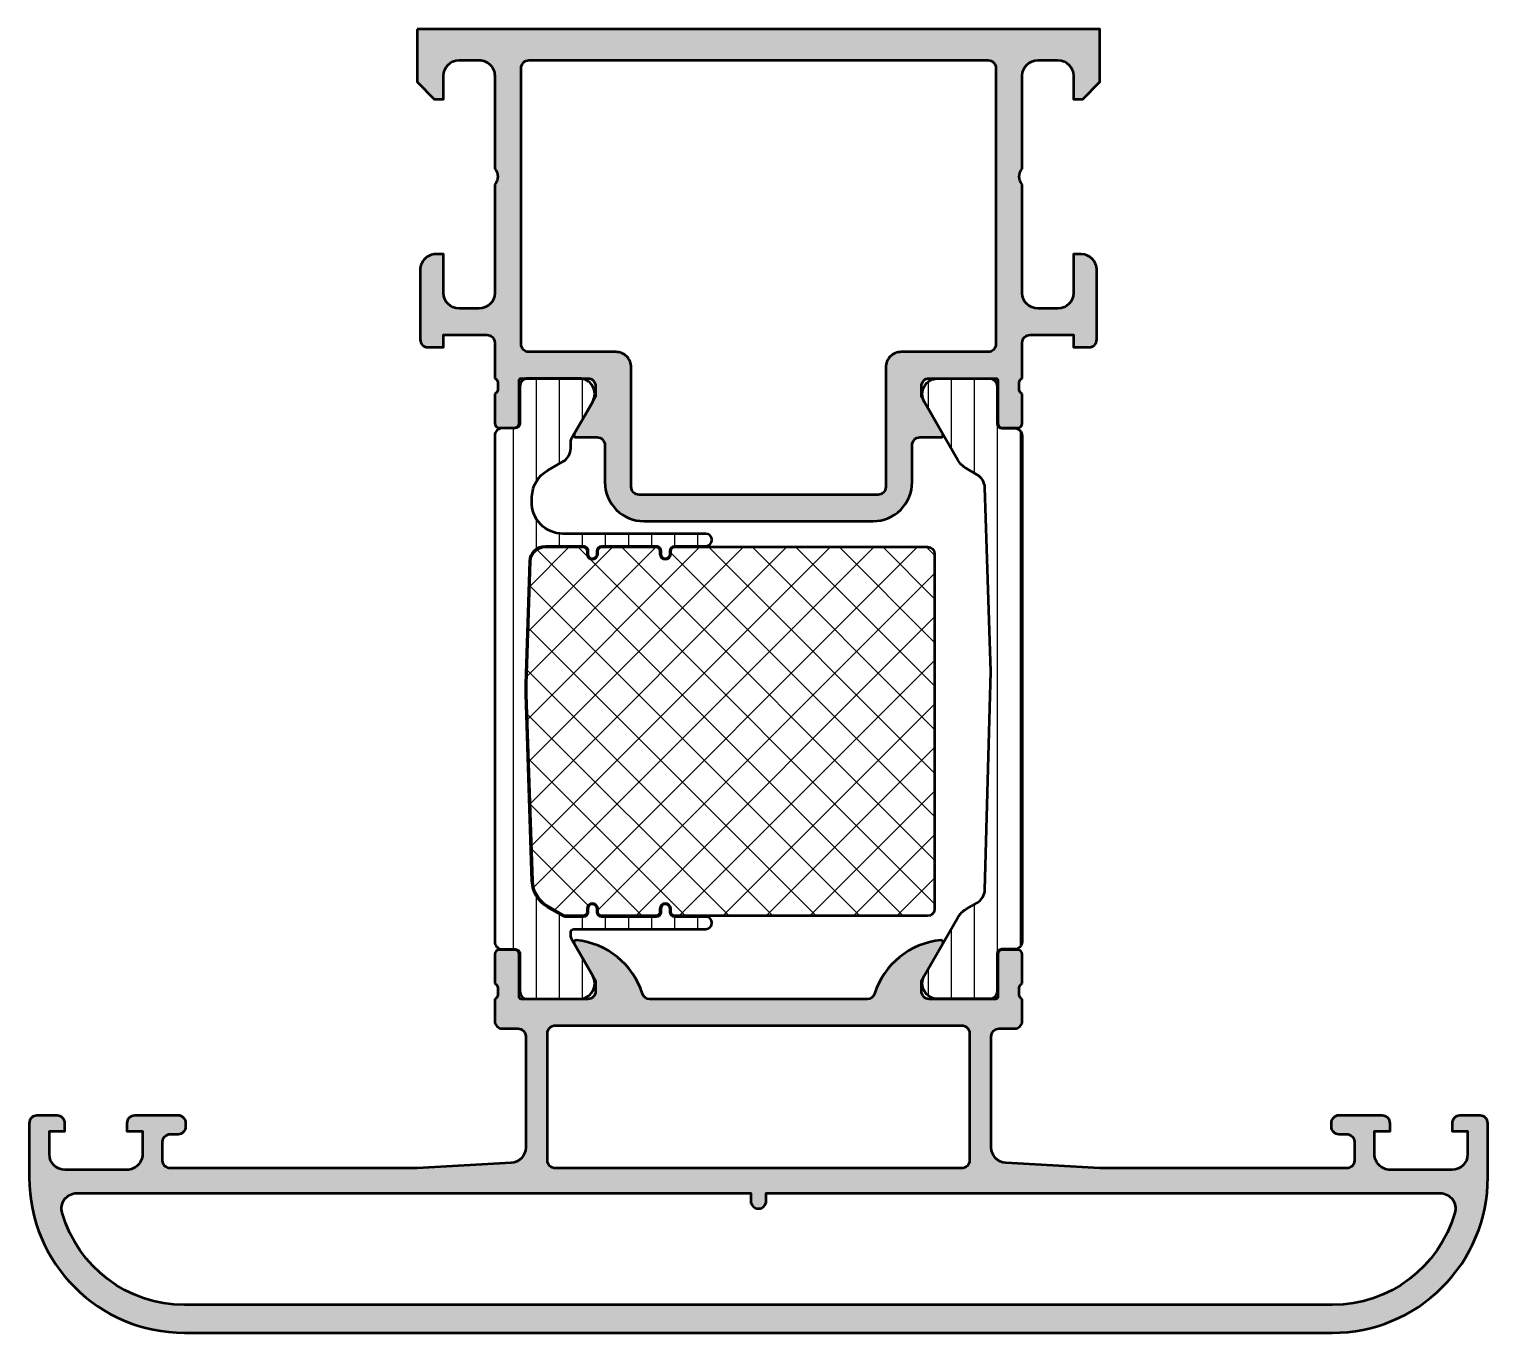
# Model space of a CAD drawing. Extents: x 0 to 94, y 1 to 85.
import ezdxf

# ---------------------------------------------------------------- set-up
doc = ezdxf.new("R2010")
doc.units = 0
for name, color, linetype, lineweight in [('0S-Alu contour', 7, 'Continuous', 50), ('0S-Alu hatch', 252, 'Continuous', 25), ('0S-Plastic contour', 254, 'Continuous', 50), ('0S-Plastic hatch', 253, 'Continuous', 25), ('0S-PT contour', 91, 'Continuous', 50), ('0S-PT hatch', 103, 'Continuous', 25)]:
    doc.layers.add(name, color=color, linetype=linetype, lineweight=lineweight)
pattern_1 = [(90, (0, 0), (-1.4859, 0), [])]

# ---------------------------------------------------------------- blocks, each defined once
blk = doc.blocks.new('398040__FDD94324_9ADF_4C0E_8074_BC1213286FBF_')
at = {"layer": '0S-Alu hatch'}
h = blk.add_hatch(color=256, dxfattribs=at)
edge = h.paths.add_edge_path()
edge.add_line((25, 85.00000411075973), (24.99999999999886, 81.60001021427578))
edge.add_line((24.99999999999886, 81.60001021427578), (26.09999847412098, 80.50000411075987))
edge.add_line((26.09999847412098, 80.50000411075987), (26.69999694824196, 80.50000411075985))
edge.add_line((26.69999694824196, 80.50000411075985), (26.69999694824162, 82.00012465564399))
edge.add_ellipse((27.70000246783983, 82.0001191360448), major_axis=(-1.000005519613444, 0), ratio=1, start_angle=270.0003162478584, end_angle=359.99968375205344, ccw=False)
edge.add_line((27.69999694824298, 83.00012465564302), (28.99999237059407, 83.00012465564296))
edge.add_ellipse((29.0000076295107, 82.00013228516343), major_axis=(-0.9999923705959503, 0), ratio=1, start_angle=179.9991257291162, end_angle=270.00087427819267, ccw=False)
edge.add_line((29.99999999999023, 82.00011702637437), (29.9999923706047, 76.00000406372672))
edge.add_ellipse((29.47504479037263, 75.50001172333778), major_axis=(-0.7249567590133342, 0), ratio=1, start_angle=136.3947622149098, end_angle=223.6052377851353, ccw=False)
edge.add_line((29.9999923706051, 75.00001938294925), (30.00004565715756, 68.00000383610677))
edge.add_ellipse((28.99998685942802, 68.00006263383611), major_axis=(-1.000058799458021, 0), ratio=1, start_angle=90.00336866361351, end_angle=179.996631336242, ccw=False)
edge.add_line((29.00004565715651, 67.00000383610657), (27.69999682903213, 67.00000383610708))
edge.add_ellipse((27.70008434571471, 68.00009123357009), major_axis=(-1.000087401292255, 0), ratio=1, start_angle=0.0050070680665044165, end_angle=89.9949861016662, ccw=False)
edge.add_line((26.69999694824128, 68.00000383610859), (26.69999694824165, 70.50001936954877))
edge.add_line((26.69999694824165, 70.50001936954877), (26.19999694823153, 70.5000193695486))
edge.add_arc((26.19997405918515, 69.50004225700434), 0.9999771128062166, 89.9986885242292, 180.0034971356453)
edge.add_line((25.19999694824162, 69.49998122186993), (25.20005798339807, 65.0000038361068))
edge.add_arc((25.70002724277765, 64.99998072447002), 0.4999692599137589, 179.9973514386468, 270.0035228322613)
edge.add_line((25.70005798339855, 64.5000114655013), (26.70005798339776, 64.50000383610688))
edge.add_line((26.70005798339776, 64.50000383610688), (26.70005798339776, 65.2999992584704))
edge.add_line((26.70005798339776, 65.2999992584704), (29.50004565715776, 65.29999925847031))
edge.add_ellipse((29.50004565715781, 64.79999925847045), major_axis=(-0.4999999999998579, 0), ratio=1, start_angle=180, end_angle=270.00000000000614, ccw=False)
edge.add_line((30.00004565715767, 64.79999925847045), (30.00004565715722, 62.50034132038817))
edge.add_ellipse((29.92120921061417, 62.23282072839506), major_axis=(-0.2788950563274364, 0), ratio=1, start_angle=178.8354106259032, end_angle=253.5801235805065, ccw=False)
edge.add_line((30.20004665715722, 62.22715232039668), (30.20004665715722, 61.77355832039669))
edge.add_ellipse((29.92117856151405, 61.76789766091962), major_axis=(-0.2789255417371471, 0), ratio=1, start_angle=106.42459455535419, end_angle=181.1628700728881, ccw=False)
edge.add_line((30.00004565715722, 61.50035432039668), (30.00004565715722, 59.62034332038817))
edge.add_arc((30.30004565715722, 59.62034332038817), 0.3000000000000043, 180, 270)
edge.add_line((30.30004565715722, 59.32034332038817), (31.2800199762, 59.32034332038817))
edge.add_arc((31.2800199762, 59.62034332038818), 0.3000000000000043, 269.9999999999993, 360)
edge.add_line((31.5800199762, 59.62034332038818), (31.5800199762, 62.38034132038817))
edge.add_ellipse((31.70001997619959, 62.38034132038816), major_axis=(-0.1199999999995818, 0), ratio=1, start_angle=270.0000000000034, end_angle=360, ccw=False)
edge.add_line((31.70001997619958, 62.50034132038774), (36.00000261852597, 62.50035080606597))
edge.add_ellipse((36.00001293863647, 62.00036112617627), major_axis=(-0.4999896799962082, 0), ratio=1, start_angle=179.9988173780284, end_angle=270.00118262196145, ccw=False)
edge.add_line((36.50000261852618, 62.00035080606568), (36.50000261852594, 61.3003538578239))
edge.add_line((36.50000261852594, 61.3003538578239), (35.11175798962006, 58.89582810098749))
edge.add_arc((35.23871903248063, 58.83914438099577), 0.1390401039856604, 155.9408883990604, 266.6087467658954)
edge.add_line((35.23049425670982, 58.70034775430815), (36.6000026185209, 58.70034775430815))
edge.add_ellipse((36.60000261852566, 58.20034775430827), major_axis=(-0.4999999999998721, 0), ratio=1, start_angle=180, end_angle=270.0000000005455, ccw=False)
edge.add_line((37.10000261852554, 58.20034775430827), (37.10000261852613, 55.80004378361215))
edge.add_arc((39.60000261852655, 55.80004378361193), 2.500000000000415, 180, 270.0000000000002)
edge.add_line((39.60000261852655, 53.30004378361151), (54.39988079070974, 53.30004378361184))
edge.add_arc((54.39988079070975, 55.80004378361195), 2.500000000000113, 269.9999999999998, 360)
edge.add_line((56.89988079070985, 55.80004378361195), (56.89988079070985, 58.20034775430841))
edge.add_ellipse((57.39988079070901, 58.20034775430832), major_axis=(-0.4999999999991545, 0), ratio=1, start_angle=269.9999999994178, end_angle=360, ccw=False)
edge.add_line((57.39988079071409, 58.70034775430747), (58.7693891525264, 58.70034775430747))
edge.add_arc((58.76116437675515, 58.83914438099556), 0.1390401039861504, 273.3912532342744, 384.0591116010899)
edge.add_line((58.88812541961602, 58.89582810098781), (57.49988079070977, 61.3003538578229))
edge.add_line((57.49988079070977, 61.3003538578229), (57.49988079070999, 62.0003508060653))
edge.add_ellipse((57.99987047059977, 62.00036112617621), major_axis=(-0.4999896799962792, 0), ratio=1, start_angle=-90.00118262192979, end_angle=0.0011826219716795094, ccw=False)
edge.add_line((57.99988079070999, 62.50035080606599), (62.29994720928402, 62.50034132020314))
edge.add_ellipse((62.29994720928402, 62.38038968721518), major_axis=(-0.1199516329879557, 0), ratio=1, start_angle=180, end_angle=270.0000000000034, ccw=False)
edge.add_line((62.41989884227198, 62.38038968721518), (62.41989884227199, 59.62039168721519))
edge.add_arc((62.719898842272, 59.62039168721519), 0.3000000000000078, 180, 269.9999999999986)
edge.add_line((62.71989884227199, 59.32039168721518), (63.69987316131478, 59.32039168721517))
edge.add_arc((63.69987316131478, 59.62039168721517), 0.3000000000000043, 270, 360)
edge.add_line((63.99987316131479, 59.62039168721517), (63.99987316131478, 61.50040268722369))
edge.add_ellipse((64.07874025695797, 61.76794602774664), major_axis=(-0.2789255417371639, 0), ratio=1, start_angle=-1.1628700728853119, end_angle=73.57540544464138, ccw=False)
edge.add_line((63.79987216131478, 61.77360668722369), (63.79987216131478, 62.22720068722368))
edge.add_ellipse((64.07870960785783, 62.23286909522204), major_axis=(-0.2788950563274373, 0), ratio=1, start_angle=-73.58012358050922, end_angle=1.1645893740924862, ccw=False)
edge.add_line((63.99987316131479, 62.50038968721516), (63.99987316131558, 64.79999925847028))
edge.add_ellipse((64.4998731613157, 64.7999992584703), major_axis=(-0.5000000000001208, 0), ratio=1, start_angle=270.00000000000165, end_angle=360, ccw=False)
edge.add_line((64.49987316131569, 65.29999925847042), (67.29986083507504, 65.2999992584705))
edge.add_line((67.29986083507504, 65.2999992584705), (67.29986083507504, 64.50000383610688))
edge.add_line((67.29986083507504, 64.50000383610688), (68.29986083507502, 64.50001146550127))
edge.add_arc((68.29989157569551, 64.9999807244697), 0.4999692599134721, 269.9964771677879, 360.0026485613531)
edge.add_line((68.79986083507481, 65.00000383610673), (68.79992187023105, 69.50000383610666))
edge.add_arc((67.7998343996619, 69.49991636553784), 1.000087474394374, 0.0050112559646679, 89.99498874390596)
edge.add_line((67.79992187023106, 70.500003836107), (67.29992187023106, 70.500003836107))
edge.add_line((67.29992187023106, 70.500003836107), (67.29992187023095, 68.00000383610723))
edge.add_ellipse((66.29983447275778, 68.00009123356963), major_axis=(-1.00008740129199, 0), ratio=1, start_angle=90.00501389832527, end_angle=179.994992931788, ccw=False)
edge.add_line((66.2999219894402, 67.00000383610688), (64.99987316131569, 67.00000383610711))
edge.add_ellipse((64.9999319590445, 68.00006263383615), major_axis=(-1.000058799457524, 0), ratio=1, start_angle=0.0033686637580103707, end_angle=89.99663133636778, ccw=False)
edge.add_line((63.99987316131547, 68.00000383610512), (63.99987316131547, 75.000003836107))
edge.add_ellipse((64.524712501634, 75.500003836107), major_axis=(-0.7248836686986376, 0), ratio=1, start_angle=-43.61157673630407, end_angle=43.611576736303675, ccw=False)
edge.add_line((63.99987316131547, 76.000003836107), (63.99987316131557, 82.00043895001409))
edge.add_ellipse((64.99992797000323, 82.00039177110989), major_axis=(-1.000054809800521, 0), ratio=1, start_angle=270.0031401344282, end_angle=359.997296995918, ccw=False)
edge.add_line((64.99987316131464, 83.0004465794085), (66.29992198944036, 83.00044657940825))
edge.add_ellipse((66.29983554382459, 82.00036025232411), major_axis=(-1.000086330820219, 0), ratio=1, start_angle=180.0053828449331, end_angle=269.99504745860844, ccw=False)
edge.add_line((67.29992187023127, 82.00045420880186), (67.29992187023095, 80.4999966835494))
edge.add_line((67.29992187023095, 80.4999966835494), (67.89989745616924, 80.4999966835496))
edge.add_line((67.89989745616924, 80.4999966835496), (68.99987304687907, 81.59997203106852))
edge.add_line((68.99987304687907, 81.59997203106852), (68.99987304687923, 85.00000411076007))
edge.add_line((68.99987304687923, 85.00000411076007), (25, 85.00000411075973))
edge = h.paths.add_edge_path()
edge.add_ellipse((32.19999542259547, 82.50000716251787), major_axis=(-0.5000000002325466, 0), ratio=1, start_angle=269.99825147215273, end_angle=360, ccw=False)
edge.add_line((32.20001068137947, 83.00000716251759), (61.79985790252658, 83.00000716251782))
edge.add_ellipse((61.79985516165863, 82.50000442164988), major_axis=(-0.500002740875468, 0), ratio=1, start_angle=180.0003140784808, end_angle=269.9996859213895, ccw=False)
edge.add_line((62.29985790252658, 82.50000716251736), (62.29985790252635, 64.70035385782347))
edge.add_ellipse((61.79985790252619, 64.70035385782347), major_axis=(-0.5000000000001706, 0), ratio=1, start_angle=90.00000000000648, end_angle=180, ccw=False)
edge.add_line((61.79985790252624, 64.2003538578233), (56.1998853683466, 64.20035385782387))
edge.add_arc((56.19988332118277, 63.20035590498782), 0.9999979528381494, 89.99988270591233, 180.0001172937092)
edge.add_line((55.19988536834671, 63.20035385782375), (55.199862480163, 55.5000010590024))
edge.add_ellipse((54.69985174797944, 55.50004231012815), major_axis=(-0.5000107338851818, 0), ratio=1, start_angle=90.00210403669212, end_angle=179.99527307066, ccw=False)
edge.add_line((54.69987010955754, 55.00003157658011), (39.30001329967854, 55.00003157658022))
edge.add_ellipse((39.30003166125675, 55.50004231012815), major_axis=(-0.5000107338850684, 0), ratio=1, start_angle=0.004726929340108654, end_angle=89.99789596329572, ccw=False)
edge.add_line((38.8000209290733, 55.50000105900199), (38.79999804088948, 63.20035385783008))
edge.add_arc((37.80000008805326, 63.2003559049873), 0.99999795283832, 359.9998827062908, 450.0001172940974)
edge.add_line((37.79999804088925, 64.20035385782353), (32.19999542236258, 64.20035385782353))
edge.add_ellipse((32.19999542236269, 64.70035385782342), major_axis=(-0.4999999999998864, 0), ratio=1, start_angle=0, end_angle=89.99999999998698, ccw=False)
edge.add_line((31.6999954223628, 64.70035385782342), (31.69999542236292, 82.50000716251787))
at = {"layer": '0S-Alu contour', "color": 7}
for points in [[(25, 85.00000411075973), (24.99999999999886, 81.60001021427578), (26.09999847412098, 80.50000411075987), (26.69999694824196, 80.50000411075985), (26.69999694824162, 82.00012465564399)], [(67.29992187023127, 82.00045420880186), (67.29992187023095, 80.4999966835494), (67.89989745616924, 80.4999966835496), (68.99987304687907, 81.59997203106852), (68.99987304687923, 85.00000411076007), (25, 85.00000411075973)], [(27.69999694824298, 83.00012465564302), (28.99999237059407, 83.00012465564296)], [(32.20001068137947, 83.00000716251759), (61.79985790252658, 83.00000716251782)], [(64.99987316131464, 83.0004465794085), (66.29992198944036, 83.00044657940825)], [(29.99999999999023, 82.00011702637437), (29.9999923706047, 76.00000406372672)], [(31.6999954223628, 64.70035385782342), (31.69999542236292, 82.50000716251787)], [(62.29985790252658, 82.50000716251736), (62.29985790252635, 64.70035385782347)], [(63.99987316131547, 76.000003836107), (63.99987316131557, 82.00043895001409)], [(29.9999923706051, 75.00001938294925), (30.00004565715756, 68.00000383610677)], [(63.99987316131547, 68.00000383610512), (63.99987316131547, 75.000003836107)], [(26.69999694824128, 68.00000383610859), (26.69999694824165, 70.50001936954877), (26.19999694823153, 70.5000193695486)], [(67.79992187023106, 70.500003836107), (67.29992187023106, 70.500003836107), (67.29992187023095, 68.00000383610723)], [(25.19999694824162, 69.49998122186993), (25.20005798339807, 65.0000038361068)], [(68.79986083507481, 65.00000383610673), (68.79992187023105, 69.50000383610666)], [(29.00004565715651, 67.00000383610657), (27.69999682903213, 67.00000383610708)], [(66.2999219894402, 67.00000383610688), (64.99987316131569, 67.00000383610711)], [(25.70005798339855, 64.5000114655013), (26.70005798339776, 64.50000383610688), (26.70005798339776, 65.2999992584704), (29.50004565715776, 65.29999925847031)], [(64.49987316131569, 65.29999925847042), (67.29986083507504, 65.2999992584705), (67.29986083507504, 64.50000383610688), (68.29986083507502, 64.50001146550127)], [(30.00004565715767, 64.79999925847045), (30.00004565715722, 62.50034132038817)], [(37.79999804088925, 64.20035385782353), (32.19999542236258, 64.20035385782353)], [(61.79985790252624, 64.2003538578233), (56.1998853683466, 64.20035385782387)], [(63.99987316131479, 62.50038968721516), (63.99987316131558, 64.79999925847028)], [(38.8000209290733, 55.50000105900199), (38.79999804088948, 63.20035385783008)], [(55.19988536834671, 63.20035385782375), (55.199862480163, 55.5000010590024)], [(30.20004665715722, 62.22715232039668), (30.20004665715722, 61.77355832039669)], [(31.5800199762, 59.62034332038818), (31.5800199762, 62.38034132038817)], [(31.70001997619958, 62.50034132038774), (36.00000261852597, 62.50035080606597)], [(57.99988079070999, 62.50035080606599), (62.29994720928402, 62.50034132020314)], [(62.41989884227198, 62.38038968721518), (62.41989884227199, 59.62039168721519)], [(63.79987216131478, 61.77360668722369), (63.79987216131478, 62.22720068722368)], [(30.00004565715722, 61.50035432039668), (30.00004565715722, 59.62034332038817)], [(36.50000261852618, 62.00035080606568), (36.50000261852594, 61.3003538578239), (35.11175798962006, 58.89582810098749)], [(58.88812541961602, 58.89582810098781), (57.49988079070977, 61.3003538578229), (57.49988079070999, 62.0003508060653)], [(63.99987316131479, 59.62039168721517), (63.99987316131478, 61.50040268722369)], [(30.30004565715722, 59.32034332038817), (31.2800199762, 59.32034332038817)], [(62.71989884227199, 59.32039168721518), (63.69987316131478, 59.32039168721517)], [(35.23049425670982, 58.70034775430815), (36.6000026185209, 58.70034775430815)], [(57.39988079071409, 58.70034775430747), (58.7693891525264, 58.70034775430747)], [(37.10000261852554, 58.20034775430827), (37.10000261852613, 55.80004378361215)], [(56.89988079070985, 55.80004378361195), (56.89988079070985, 58.20034775430841)], [(54.69987010955754, 55.00003157658011), (39.30001329967854, 55.00003157658022)], [(39.60000261852655, 53.30004378361151), (54.39988079070974, 53.30004378361184)]]:
    blk.add_lwpolyline(points, dxfattribs=at)
at = {"layer": '0S-Alu contour', "color": 7, "extrusion": (0, 0, -1)}
for centre, radius, start, end in [((-27.70000246783983, 82.0001191360448), 1.000005519613444, 0.0003162479465275, 89.9996837521416), ((-29.0000076295107, 82.00013228516343), 0.9999923705959503, 89.99912572180733, 180.0008742708838), ((-32.19999542259547, 82.50000716251787), 0.5000000002325466, 0, 90.00174852784727), ((-61.79985516165863, 82.50000442164988), 0.500002740875468, 90.00031407861044, 179.9996859215192), ((-64.99992797000323, 82.00039177110989), 1.000054809800521, 0.0027030040819815, 89.9968598655718), ((-66.29983554382459, 82.00036025232411), 1.000086330820219, 90.00495254139155, 179.9946171550669), ((-29.47504479037263, 75.50001172333778), 0.7249567590133342, 136.3947622148647, 223.6052377850902), ((-64.524712501634, 75.500003836107), 0.7248836686986376, 316.3884232636963, 43.6115767363041), ((-27.70008434571471, 68.00009123357009), 1.000087401292255, 270.0050138983338, 359.9949929319335), ((-28.99998685942802, 68.00006263383611), 1.000058799458021, 180.003368663758, 269.9966313363865), ((-64.9999319590445, 68.00006263383615), 1.000058799457524, 270.0033686636322, 359.996631336242), ((-66.29983447275778, 68.00009123356963), 1.00008740129199, 180.0050070682121, 269.9949861016747), ((-29.50004565715781, 64.79999925847045), 0.4999999999998579, 89.99999999999388, 180), ((-64.4998731613157, 64.7999992584703), 0.5000000000001208, 0, 89.99999999999837), ((-32.19999542236269, 64.70035385782342), 0.4999999999998864, 270.000000000013, 0), ((-61.79985790252619, 64.70035385782347), 0.5000000000001706, 180, 269.9999999999935), ((-29.92120921061417, 62.23282072839506), 0.2788950563274364, 106.4198764194935, 181.1645893740969), ((-31.70001997619959, 62.38034132038816), 0.1199999999995818, 0, 89.99999999999662), ((-36.00001293863647, 62.00036112617627), 0.4999896799962082, 89.99881737803852, 180.0011826219717), ((-57.99987047059977, 62.00036112617621), 0.4999896799962792, 359.9988173780283, 90.00118262192973), ((-62.29994720928402, 62.38038968721518), 0.1199516329879557, 89.99999999999662, 180), ((-64.07870960785783, 62.23286909522204), 0.2788950563274373, 358.8354106259075, 73.58012358050927), ((-29.92117856151405, 61.76789766091962), 0.2789255417371471, 178.8371299271119, 253.5754054446458), ((-64.07874025695797, 61.76794602774664), 0.2789255417371639, 286.4245945553586, 1.162870072885284), ((-36.60000261852566, 58.20034775430827), 0.4999999999998721, 89.99999999945447, 180), ((-57.39988079070901, 58.20034775430832), 0.4999999999991545, 0, 90.00000000058216), ((-39.30003166125675, 55.50004231012815), 0.5000107338850684, 270.0021040367043, 359.9952730706599), ((-54.69985174797944, 55.50004231012815), 0.5000107338851818, 180.0047269293401, 269.9978959633079)]:
    blk.add_arc(centre, radius, start, end, dxfattribs=at)
at = {"layer": '0S-Alu contour', "color": 7}
for centre, radius, start, end in [((26.19997405918515, 69.50004225700434), 0.9999771128062166, 89.9986885242292, 180.0034971356453), ((67.7998343996619, 69.49991636553784), 1.000087474394374, 0.0050112559646679, 89.99498874390596), ((25.70002724277765, 64.99998072447002), 0.4999692599137589, 179.9973514386468, 270.0035228322613), ((68.29989157569551, 64.9999807244697), 0.4999692599134721, 269.9964771677879, 0.0026485613531484), ((37.80000008805326, 63.2003559049873), 0.99999795283832, 359.9998827062908, 90.00011729409745), ((56.19988332118277, 63.20035590498782), 0.9999979528381494, 89.99988270591233, 180.0001172937092), ((30.30004565715722, 59.62034332038817), 0.3000000000000043, 180, 270), ((31.2800199762, 59.62034332038818), 0.3000000000000043, 269.9999999999993, 0), ((62.719898842272, 59.62039168721519), 0.3000000000000078, 180, 269.9999999999986), ((63.69987316131478, 59.62039168721517), 0.3000000000000043, 270, 0), ((35.23871903248063, 58.83914438099577), 0.1390401039856604, 155.9408883990604, 266.6087467658954), ((58.76116437675515, 58.83914438099556), 0.1390401039861504, 273.3912532342744, 24.05911160108992), ((39.60000261852655, 55.80004378361193), 2.500000000000415, 180, 270.0000000000002), ((54.39988079070975, 55.80004378361195), 2.500000000000113, 269.9999999999998, 0)]:
    blk.add_arc(centre, radius, start, end, dxfattribs=at)
blk = doc.blocks.new('284163__1E4D95CA_D789_4585_A7C0_DA9096389E3F___E0007AD4_8F7B_48CB_AED8_88F17F0CF0D9_')
at = {"layer": '0S-Plastic hatch'}
h = blk.add_hatch(dxfattribs=at)
h.set_pattern_fill('ANSI31', color=256, scale=0.4680000000000001, angle=45, style=0)
h.set_pattern_definition(pattern_1)
edge = h.paths.add_edge_path()
edge.add_line((29.99997472763077, 58.7899925043763), (29.9999747276308, 26.20998650437623))
edge.add_arc((30.4999747276308, 26.20998650437623), 0.5, 180, 270.0000000000081)
edge.add_line((30.49997472763087, 25.70998650437623), (31.32030740088834, 25.70998650437634))
edge.add_ellipse((31.32030740088834, 25.40998650437628), major_axis=(-0.3000000000000647, 0), ratio=1, start_angle=180, end_angle=270.0000000000007, ccw=False)
edge.add_line((31.62030740088841, 25.40998650437627), (31.61997277158224, 23.00998812144003))
edge.add_arc((32.11996874902093, 23.00998548181503), 0.4999959774456543, 179.9996975182267, 270.0003024811965)
edge.add_line((32.11997138864609, 22.50998950437635), (35.43513407546226, 22.50998950437635))
edge.add_arc((35.44701151854213, 23.50991896506127), 0.9999999999998763, 269.3194566383534, 389.9999965993499)
edge.add_line((36.31303695200273, 24.0099189136604), (34.96696201090045, 26.34138942201747))
edge.add_ellipse((35.39997472763073, 26.59138939631698), major_axis=(-0.4999999999998948, 0), ratio=1, start_angle=0, end_angle=29.99999659934548, ccw=False)
edge.add_line((34.89997472763084, 26.591389396317), (34.89997472763081, 26.81000223345635))
edge.add_ellipse((35.09997472763079, 26.81000223345636), major_axis=(-0.1999999999999815, 0), ratio=1, start_angle=269.99999999999795, end_angle=360, ccw=False)
edge.add_line((35.0999747276308, 27.01000223345634), (43.59997472763082, 27.01000223345629))
edge.add_arc((43.59997472763083, 27.41000223345628), 0.3999999999999879, 269.999999999998, 449.9999999999979)
edge.add_line((43.59997472763085, 27.81000223345627), (41.5999747276309, 27.8100022334563))
edge.add_ellipse((41.59997472763093, 28.11000223345636), major_axis=(-0.3000000000000575, 0), ratio=1, start_angle=0, end_angle=89.99999999999591, ccw=False)
edge.add_line((41.29997472763086, 28.11000223345635), (41.29997472763078, 28.31000223345638))
edge.add_arc((40.99997472763081, 28.31000223345638), 0.2999999999999687, 0, 180)
edge.add_line((40.69997472763084, 28.31000223345638), (40.69997472763093, 28.11000223345648))
edge.add_ellipse((40.39997472763075, 28.11000223345642), major_axis=(-0.3000000000001748, 0), ratio=1, start_angle=90.000000000015, end_angle=180, ccw=False)
edge.add_line((40.39997472763083, 27.81000223345624), (36.89997472763083, 27.81000223345632))
edge.add_ellipse((36.89997472763084, 28.11000223345635), major_axis=(-0.300000000000022, 0), ratio=1, start_angle=0, end_angle=89.99999999999733, ccw=False)
edge.add_line((36.59997472763082, 28.11000223345635), (36.59997472763071, 28.31000223345638))
edge.add_arc((36.29997472763073, 28.31000223345638), 0.2999999999999829, 0, 180)
edge.add_line((35.99997472763075, 28.31000223345638), (35.99997472763083, 28.11000223345642))
edge.add_ellipse((35.6999747276308, 28.11000223345638), major_axis=(-0.3000000000000256, 0), ratio=1, start_angle=90.00000000000682, end_angle=180, ccw=False)
edge.add_line((35.69997472763084, 27.81000223345636), (34.53587311243039, 27.81000223345638))
edge.add_ellipse((34.53587311243042, 28.01000223308785), major_axis=(-0.1999999996314727, 0), ratio=1, start_angle=59.99999999999301, end_angle=89.99999999999392, ccw=False)
edge.add_line((34.43587311261466, 27.83679715265013), (33.39907062932393, 28.43539521648152))
edge.add_ellipse((34.39907046389497, 30.16744611064337), major_axis=(-1.999999992277242, 0), ratio=1, start_angle=1.7229977105125158, end_angle=60.00000534461242, ccw=False)
edge.add_line((32.39997472763084, 30.10731120930048), (32.00535529766686, 42.13200459598531))
edge.add_ellipse((41.99997472761006, 42.46000223345689), major_axis=(-9.99999999997926, 0), ratio=1, start_angle=-1.8796251589935764, end_angle=1.8796251589964754, ccw=False)
edge.add_line((32.00535529766683, 42.78799987092797), (32.2631296489849, 50.72280199720363))
edge.add_ellipse((33.2625915919813, 50.69000223345644), major_axis=(-1.000000000000002, 0), ratio=1, start_angle=269.9999999999992, end_angle=358.12037484100546, ccw=False)
edge.add_line((33.26259159198131, 51.69000223345644), (35.69997472763085, 51.69000223345636))
edge.add_ellipse((35.69997472763086, 51.39000223345639), major_axis=(-0.2999999999999687, 0), ratio=1, start_angle=180, end_angle=270.00000000000136, ccw=False)
edge.add_line((35.99997472763083, 51.39000223345639), (35.9999747276308, 51.19000223345638))
edge.add_arc((36.29997472763078, 51.19000223345636), 0.2999999999999829, 180, 360)
edge.add_line((36.59997472763077, 51.19000223345636), (36.59997472763077, 51.39000223345636))
edge.add_ellipse((36.89997472763072, 51.39000223345636), major_axis=(-0.2999999999999545, 0), ratio=1, start_angle=270, end_angle=360, ccw=False)
edge.add_line((36.89997472763072, 51.69000223345632), (40.39997472763097, 51.69000223345637))
edge.add_ellipse((40.39997472763098, 51.39000223345645), major_axis=(-0.299999999999919, 0), ratio=1, start_angle=180, end_angle=270.00000000000136, ccw=False)
edge.add_line((40.6999747276309, 51.39000223345645), (40.69997472763081, 51.19000223345634))
edge.add_arc((40.99997472763081, 51.19000223345636), 0.2999999999999971, 180, 360)
edge.add_line((41.29997472763081, 51.19000223345636), (41.29997472763086, 51.39000223345637))
edge.add_ellipse((41.59997472763083, 51.3900022334564), major_axis=(-0.2999999999999687, 0), ratio=1, start_angle=270.00000000000273, end_angle=360, ccw=False)
edge.add_line((41.59997472763082, 51.69000223345637), (43.59997472763082, 51.69000223345636))
edge.add_arc((43.59997472763082, 52.09000223345634), 0.3999999999999844, 270, 450)
edge.add_line((43.59997472763082, 52.49000223345633), (34.38783613993049, 52.49000223345628))
edge.add_ellipse((34.38783613993046, 54.49000223345629), major_axis=(-2.000000000000014, 0), ratio=1, start_angle=-1.8796251589948838, end_angle=90.0000000000008, ccw=False)
edge.add_line((32.38891225393766, 54.55560176095069), (32.39997472763078, 54.89269325761198))
edge.add_ellipse((34.39907047161427, 54.83255835603696), major_axis=(-2.000000000000091, 0), ratio=1, start_angle=299.9999946553896, end_angle=358.2770022894894, ccw=False)
edge.add_line((33.39907063318174, 56.56460925688695), (34.39997464684704, 57.14248132995284))
edge.add_arc((33.89997472763074, 58.00850678037781), 1.000000000000033, 299.9999946553925, 360)
edge.add_line((34.89997472763078, 58.00850678037781), (34.89997472763084, 58.40858961243568))
edge.add_ellipse((35.39997472763079, 58.40858961243561), major_axis=(-0.4999999999999574, 0), ratio=1, start_angle=330.0000034006557, end_angle=360, ccw=False)
edge.add_line((34.96696201090045, 58.65858958673515), (36.31303695200285, 60.99006009509224))
edge.add_arc((35.44701151854223, 61.4900600436914), 0.9999999999999037, 330.0000034006489, 450.6805433616453)
edge.add_line((35.43513407546238, 62.48998950437634), (32.11997138864597, 62.48998950437634))
edge.add_arc((32.11996874902081, 61.98999352693754), 0.499995977445768, 89.99969751880435, 180.0003024805684)
edge.add_line((31.61997277158202, 61.98999088731786), (31.62030740088829, 59.58999250437631))
edge.add_ellipse((31.32030740088828, 59.58999250437631), major_axis=(-0.3000000000000114, 0), ratio=1, start_angle=90.00000000001148, end_angle=180, ccw=False)
edge.add_line((31.32030740088834, 59.28999250437629), (30.49997472763076, 59.28999250437629))
edge.add_arc((30.49997472763076, 58.7899925043763), 0.5, 90, 180)
at = {"layer": '0S-Plastic contour', "color": 7}
for points in [[(35.43513407546238, 62.48998950437634), (32.11997138864597, 62.48998950437634)], [(31.61997277158202, 61.98999088731786), (31.62030740088829, 59.58999250437631)], [(34.96696201090045, 58.65858958673515), (36.31303695200285, 60.99006009509224)], [(31.32030740088834, 59.28999250437629), (30.49997472763076, 59.28999250437629)], [(29.99997472763077, 58.7899925043763), (29.9999747276308, 26.20998650437623)], [(34.89997472763078, 58.00850678037781), (34.89997472763084, 58.40858961243568)], [(33.39907063318174, 56.56460925688695), (34.39997464684704, 57.14248132995284)], [(32.38891225393766, 54.55560176095069), (32.39997472763078, 54.89269325761198)], [(43.59997472763082, 52.49000223345633), (34.38783613993049, 52.49000223345628)], [(33.26259159198131, 51.69000223345644), (35.69997472763085, 51.69000223345636)], [(35.99997472763083, 51.39000223345639), (35.9999747276308, 51.19000223345638)], [(36.59997472763077, 51.19000223345636), (36.59997472763077, 51.39000223345636)], [(36.89997472763072, 51.69000223345632), (40.39997472763097, 51.69000223345637)], [(40.6999747276309, 51.39000223345645), (40.69997472763081, 51.19000223345634)], [(41.29997472763081, 51.19000223345636), (41.29997472763086, 51.39000223345637)], [(41.59997472763082, 51.69000223345637), (43.59997472763082, 51.69000223345636)], [(32.00535529766683, 42.78799987092797), (32.2631296489849, 50.72280199720363)], [(32.39997472763084, 30.10731120930048), (32.00535529766686, 42.13200459598531)], [(34.43587311261466, 27.83679715265013), (33.39907062932393, 28.43539521648152)], [(35.99997472763075, 28.31000223345638), (35.99997472763083, 28.11000223345642)], [(36.59997472763082, 28.11000223345635), (36.59997472763071, 28.31000223345638)], [(40.69997472763084, 28.31000223345638), (40.69997472763093, 28.11000223345648)], [(41.29997472763086, 28.11000223345635), (41.29997472763078, 28.31000223345638)], [(35.69997472763084, 27.81000223345636), (34.53587311243039, 27.81000223345638)], [(40.39997472763083, 27.81000223345624), (36.89997472763083, 27.81000223345632)], [(43.59997472763085, 27.81000223345627), (41.5999747276309, 27.8100022334563)], [(34.89997472763084, 26.591389396317), (34.89997472763081, 26.81000223345635)], [(36.31303695200273, 24.0099189136604), (34.96696201090045, 26.34138942201747)], [(35.0999747276308, 27.01000223345634), (43.59997472763082, 27.01000223345629)], [(30.49997472763087, 25.70998650437623), (31.32030740088834, 25.70998650437634)], [(31.62030740088841, 25.40998650437627), (31.61997277158224, 23.00998812144003)], [(32.11997138864609, 22.50998950437635), (35.43513407546226, 22.50998950437635)]]:
    blk.add_lwpolyline(points, dxfattribs=at)
for centre, radius, start, end in [((32.11996874902081, 61.98999352693754), 0.499995977445768, 89.99969751880435, 180.0003024805684), ((35.44701151854223, 61.4900600436914), 0.9999999999999037, 330.0000034006489, 90.68054336164532), ((30.49997472763076, 58.7899925043763), 0.5, 90, 180), ((33.89997472763074, 58.00850678037781), 1.000000000000033, 299.9999946553925, 0), ((43.59997472763082, 52.09000223345634), 0.3999999999999844, 270, 90), ((36.29997472763078, 51.19000223345636), 0.2999999999999829, 180, 0), ((40.99997472763081, 51.19000223345636), 0.2999999999999971, 180, 0), ((36.29997472763073, 28.31000223345638), 0.2999999999999829, 0, 180), ((40.99997472763081, 28.31000223345638), 0.2999999999999687, 0, 180), ((43.59997472763083, 27.41000223345628), 0.3999999999999879, 269.999999999998, 89.99999999999797), ((30.4999747276308, 26.20998650437623), 0.5, 180, 270.0000000000081), ((35.44701151854213, 23.50991896506127), 0.9999999999998763, 269.3194566383534, 29.99999659934991), ((32.11996874902093, 23.00998548181503), 0.4999959774456543, 179.9996975182267, 270.0003024811965)]:
    blk.add_arc(centre, radius, start, end, dxfattribs=at)
at = {"layer": '0S-Plastic contour', "color": 7, "extrusion": (0, 0, -1)}
for centre, radius, start, end in [((-31.32030740088828, 59.58999250437631), 0.3000000000000114, 180, 269.9999999999885), ((-35.39997472763079, 58.40858961243561), 0.4999999999999574, 0, 29.99999659934428), ((-34.39907047161427, 54.83255835603696), 2.000000000000091, 1.722997710510562, 60.00000534461038), ((-34.38783613993046, 54.49000223345629), 2.000000000000014, 269.9999999999992, 1.879625158994947), ((-33.2625915919813, 50.69000223345644), 1.000000000000002, 1.879625158994559, 90.00000000000081), ((-35.69997472763086, 51.39000223345639), 0.2999999999999687, 89.99999999999864, 180), ((-36.89997472763072, 51.39000223345636), 0.2999999999999545, 0, 90), ((-40.39997472763098, 51.39000223345645), 0.299999999999919, 89.99999999999864, 180), ((-41.59997472763083, 51.3900022334564), 0.2999999999999687, 0, 89.99999999999729), ((-41.99997472761006, 42.46000223345689), 9.99999999997926, 358.1203748410035, 1.879625158993589), ((-34.39907046389497, 30.16744611064337), 1.999999992277242, 299.9999946553876, 358.2770022894875), ((-34.53587311243042, 28.01000223308785), 0.1999999996314727, 270.0000000000061, 300.000000000007), ((-35.6999747276308, 28.11000223345638), 0.3000000000000256, 180, 269.9999999999932), ((-36.89997472763084, 28.11000223345635), 0.300000000000022, 270.0000000000027, 0), ((-40.39997472763075, 28.11000223345642), 0.3000000000001748, 180, 269.999999999985), ((-41.59997472763093, 28.11000223345636), 0.3000000000000575, 270.0000000000041, 0), ((-35.09997472763079, 26.81000223345636), 0.1999999999999815, 0, 90.00000000000205), ((-35.39997472763073, 26.59138939631698), 0.4999999999998948, 330.0000034006545, 0), ((-31.32030740088834, 25.40998650437628), 0.3000000000000647, 89.99999999999935, 180)]:
    blk.add_arc(centre, radius, start, end, dxfattribs=at)
blk = doc.blocks.new('284163__EDB1400D_C6F3_48F7_B6B9_2746A5F641F6___6B0D5C69_58CC_4D3B_9519_E9C06F121D98_')
at = {"layer": '0S-Plastic hatch'}
h = blk.add_hatch(dxfattribs=at)
h.set_pattern_fill('ANSI31', color=256, scale=0.4680000000000001, angle=45, style=0)
h.set_pattern_definition(pattern_1)
edge = h.paths.add_edge_path()
edge.add_line((63.99000133898494, 58.78998982546681), (63.98999866101508, 26.20998650531562))
edge.add_ellipse((63.49000133898477, 26.20998382640637), major_axis=(-0.4999973220374871, 0), ratio=1, start_angle=89.9996930179745, end_angle=180.000306982385, ccw=False)
edge.add_line((63.48999866007557, 25.70998650437606), (62.67966732674245, 25.70998650437617))
edge.add_arc((62.67966732674245, 25.4099865043761), 0.3000000000000682, 90, 180)
edge.add_line((62.37966732674237, 25.4099865043761), (62.38000195604854, 23.00998812143986))
edge.add_ellipse((61.88000597860984, 23.00998548181489), major_axis=(-0.4999959774456685, 0), ratio=1, start_angle=89.99969751880508, end_angle=180.0003024817733, ccw=False)
edge.add_line((61.88000333898469, 22.50998950437619), (58.56484065216853, 22.50998950437617))
edge.add_ellipse((58.55296320908867, 23.5099189650611), major_axis=(-0.9999999999998797, 0), ratio=1, start_angle=-29.999996599349174, end_angle=90.68054336164528, ccw=False)
edge.add_line((57.68693777562806, 24.00991891366022), (59.85390130414907, 27.76321035766774))
edge.add_ellipse((61.15293945433872, 27.01321043476937), major_axis=(-1.499999999998574, 0), ratio=1, start_angle=299.9950461054335, end_angle=330.0000034006368, ccw=False)
edge.add_line((60.40305177427786, 28.31231338191738), (61.09105285989824, 28.70945168347244))
edge.add_arc((60.59112773985684, 29.57552031490498), 0.9999999999999232, 299.9950461054589, 358.0947021428503)
edge.add_line((61.59057488583073, 29.54227272244357), (61.97201689240819, 43.59998950343603))
edge.add_line((61.97201689240819, 43.59998950343603), (61.59057488583073, 55.45770628630855))
edge.add_arc((60.5911277398565, 55.42445869384697), 1.000000000000269, 1.905297857159096, 60.00495389455298)
edge.add_line((61.0910528598979, 56.29052732527991), (60.40305177427786, 56.68766562683492))
edge.add_ellipse((61.15293945433968, 57.98676857398378), major_axis=(-1.499999999999789, 0), ratio=1, start_angle=29.99999659935372, end_angle=60.00495389455108, ccw=False)
edge.add_line((59.85390130414885, 57.23676865108501), (57.68693777562794, 60.99006009509206))
edge.add_ellipse((58.55296320908855, 61.49006004369123), major_axis=(-0.9999999999999097, 0), ratio=1, start_angle=-90.68054336164528, end_angle=29.99999659935088, ccw=False)
edge.add_line((58.56484065216841, 62.48998950437618), (61.88000333898481, 62.48998950437617))
edge.add_ellipse((61.88000597860995, 61.98999352693737), major_axis=(-0.4999959774457751, 0), ratio=1, start_angle=179.9996975194317, end_angle=270.0003024811932, ccw=False)
edge.add_line((62.38000195604875, 61.98999088731768), (62.37966732674249, 59.58999250437614))
edge.add_arc((62.67966732674246, 59.5899925043761), 0.2999999999999829, 180, 269.9999999999986)
edge.add_line((62.67966732674245, 59.28999250437613), (63.48999866007568, 59.28999250437613))
edge.add_ellipse((63.49000133899924, 58.78999250439042), major_axis=(-0.4999999999928805, 0), ratio=1, start_angle=179.9996930188024, end_angle=270.0003069820262, ccw=False)
at = {"layer": '0S-Plastic contour', "color": 7}
for points in [[(58.56484065216841, 62.48998950437618), (61.88000333898481, 62.48998950437617)], [(62.38000195604875, 61.98999088731768), (62.37966732674249, 59.58999250437614)], [(59.85390130414885, 57.23676865108501), (57.68693777562794, 60.99006009509206)], [(62.67966732674245, 59.28999250437613), (63.48999866007568, 59.28999250437613)], [(63.99000133898494, 58.78998982546681), (63.98999866101508, 26.20998650531562)], [(61.0910528598979, 56.29052732527991), (60.40305177427786, 56.68766562683492)], [(61.59057488583073, 29.54227272244357), (61.97201689240819, 43.59998950343603), (61.59057488583073, 55.45770628630855)], [(60.40305177427786, 28.31231338191738), (61.09105285989824, 28.70945168347244)], [(57.68693777562806, 24.00991891366022), (59.85390130414907, 27.76321035766774)], [(62.37966732674237, 25.4099865043761), (62.38000195604854, 23.00998812143986)], [(63.48999866007557, 25.70998650437606), (62.67966732674245, 25.70998650437617)], [(61.88000333898469, 22.50998950437619), (58.56484065216853, 22.50998950437617)]]:
    blk.add_lwpolyline(points, dxfattribs=at)
at = {"layer": '0S-Plastic contour', "color": 7, "extrusion": (0, 0, -1)}
for centre, radius, start, end in [((-58.55296320908855, 61.49006004369123), 0.9999999999999097, 330.0000034006491, 90.68054336164532), ((-61.88000597860995, 61.98999352693737), 0.4999959774457751, 89.9996975188068, 180.0003024805684), ((-63.49000133899924, 58.78999250439042), 0.4999999999928805, 89.99969301797383, 180.0003069811977), ((-61.15293945433968, 57.98676857398378), 1.49999999999979, 299.995046105449, 330.0000034006463), ((-61.15293945433872, 27.01321043476937), 1.499999999998574, 29.99999659936324, 60.00495389456648), ((-63.49000133898477, 26.20998382640637), 0.4999973220374871, 179.999693017615, 270.0003069820256), ((-58.55296320908867, 23.5099189650611), 0.9999999999998797, 269.3194566383547, 29.99999659934919), ((-61.88000597860984, 23.00998548181489), 0.4999959774456685, 179.9996975182267, 270.0003024811949)]:
    blk.add_arc(centre, radius, start, end, dxfattribs=at)
at = {"layer": '0S-Plastic contour', "color": 7}
for centre, radius, start, end in [((62.67966732674246, 59.5899925043761), 0.2999999999999829, 180, 269.9999999999986), ((60.5911277398565, 55.42445869384697), 1.000000000000269, 1.905297857159096, 60.00495389455298), ((60.59112773985684, 29.57552031490498), 0.9999999999999232, 299.9950461054589, 358.0947021428503), ((62.67966732674245, 25.4099865043761), 0.3000000000000682, 90, 180)]:
    blk.add_arc(centre, radius, start, end, dxfattribs=at)
blk = doc.blocks.new('371640__BF06C28E_3A30_43E6_94FC_084A29674459_')
at = {"layer": '0S-PT hatch'}
h = blk.add_hatch(dxfattribs=at)
h.set_pattern_fill('ANSI37', color=256, scale=0.625, angle=90, style=0)
h.set_pattern_definition([(135, (0, 0), (-1.403165018917055, -1.403165018917055), []), (225, (0, 0), (1.403165018917055, -1.403165018917055), [])])
edge = h.paths.add_edge_path()
edge.add_line((58.34997472763078, 51.19000223345633), (58.34997472763081, 28.31000223345635))
edge.add_ellipse((57.89997472763083, 28.31000223345633), major_axis=(-0.4499999999999816, 0), ratio=1, start_angle=90.00000000000091, end_angle=180, ccw=False)
edge.add_line((57.89997472763083, 27.86000223345635), (41.59997472763079, 27.8600022334563))
edge.add_ellipse((41.59997472763082, 28.11000223345631), major_axis=(-0.2500000000000142, 0), ratio=1, start_angle=0, end_angle=89.99999999999352, ccw=False)
edge.add_line((41.34997472763081, 28.1100022334563), (41.34997472763077, 28.31000223345635))
edge.add_arc((40.99997472763075, 28.31000223345634), 0.3500000000000227, 0, 180)
edge.add_line((40.64997472763073, 28.31000223345634), (40.64997472763084, 28.11000223345634))
edge.add_ellipse((40.39997472763078, 28.11000223345637), major_axis=(-0.250000000000071, 0), ratio=1, start_angle=89.99999999999352, end_angle=180, ccw=False)
edge.add_line((40.39997472763075, 27.8600022334563), (36.89997472763078, 27.8600022334563))
edge.add_ellipse((36.8999747276308, 28.11000223345633), major_axis=(-0.2500000000000391, 0), ratio=1, start_angle=0, end_angle=89.9999999999967, ccw=False)
edge.add_line((36.64997472763076, 28.11000223345633), (36.64997472763079, 28.31000223345635))
edge.add_arc((36.29997472763077, 28.31000223345634), 0.3500000000000227, 0, 180)
edge.add_line((35.94997472763075, 28.31000223345634), (35.94997472763086, 28.11000223345635))
edge.add_ellipse((35.69997472763083, 28.11000223345639), major_axis=(-0.2500000000000355, 0), ratio=1, start_angle=89.99999999998528, end_angle=180, ccw=False)
edge.add_line((35.69997472763076, 27.86000223345635), (34.53587311243049, 27.86000223345635))
edge.add_ellipse((34.53587311476328, 28.01000224179365), major_axis=(-0.1500000083372975, 0), ratio=1, start_angle=59.99999910894451, end_angle=89.99999910894002, ccw=False)
edge.add_line((34.46087310857438, 27.88009842517206), (33.42407062528463, 28.47869648900279))
edge.add_ellipse((34.39907046389494, 30.16744611064327), major_axis=(-1.949999992277179, 0), ratio=1, start_angle=1.7210023747031755, end_angle=60.000005344608724, ccw=False)
edge.add_line((32.44995008055887, 30.10888246027156), (32.05532839481672, 42.13364458417214))
edge.add_ellipse((42.00022664889309, 42.46000227509004), major_axis=(-9.950251787083213, 0), ratio=1, start_angle=-1.8796724993547969, end_angle=1.8795778186367897, ccw=False)
edge.add_line((32.0553289341332, 42.78637639985507), (32.31310274613463, 50.7211620090162))
edge.add_ellipse((33.26259159198126, 50.69000223345636), major_axis=(-0.9500000000000488, 0), ratio=1, start_angle=269.99999999999784, end_angle=358.12037484100483, ccw=False)
edge.add_line((33.26259159198129, 51.64000223345641), (35.69997472763079, 51.64000223345636))
edge.add_ellipse((35.69997472763081, 51.39000223345637), major_axis=(-0.2499999999999929, 0), ratio=1, start_angle=180, end_angle=270.0000000000049, ccw=False)
edge.add_line((35.9499747276308, 51.39000223345636), (35.9499747276308, 51.19000223345635))
edge.add_arc((36.29997472763078, 51.19000223345635), 0.3499999999999801, 180, 360)
edge.add_line((36.64997472763076, 51.19000223345635), (36.64997472763076, 51.39000223345633))
edge.add_ellipse((36.89997472763075, 51.39000223345635), major_axis=(-0.2499999999999858, 0), ratio=1, start_angle=270, end_angle=360, ccw=False)
edge.add_line((36.89997472763075, 51.64000223345634), (40.39997472763086, 51.64000223345635))
edge.add_ellipse((40.39997472763086, 51.39000223345636), major_axis=(-0.2499999999999858, 0), ratio=1, start_angle=180, end_angle=270, ccw=False)
edge.add_line((40.64997472763084, 51.39000223345638), (40.64997472763081, 51.19000223345636))
edge.add_arc((40.9999747276308, 51.19000223345635), 0.3499999999999801, 180, 360)
edge.add_line((41.34997472763077, 51.19000223345635), (41.34997472763081, 51.39000223345639))
edge.add_ellipse((41.59997472763075, 51.39000223345639), major_axis=(-0.2499999999999432, 0), ratio=1, start_angle=270.00000000000324, end_angle=360, ccw=False)
edge.add_line((41.59997472763073, 51.64000223345635), (57.89997472763075, 51.64000223345636))
edge.add_ellipse((57.89997472763075, 51.19000223345633), major_axis=(-0.4500000000000313, 0), ratio=1, start_angle=180, end_angle=270, ccw=False)
at = {"layer": '0S-PT contour', "color": 7}
for points in [[(33.26259159198129, 51.64000223345641), (35.69997472763079, 51.64000223345636)], [(35.9499747276308, 51.39000223345636), (35.9499747276308, 51.19000223345635)], [(36.64997472763076, 51.19000223345635), (36.64997472763076, 51.39000223345633)], [(36.89997472763075, 51.64000223345634), (40.39997472763086, 51.64000223345635)], [(40.64997472763084, 51.39000223345638), (40.64997472763081, 51.19000223345636)], [(41.34997472763077, 51.19000223345635), (41.34997472763081, 51.39000223345639)], [(41.59997472763073, 51.64000223345635), (57.89997472763075, 51.64000223345636)], [(58.34997472763078, 51.19000223345633), (58.34997472763081, 28.31000223345635)], [(32.0553289341332, 42.78637639985507), (32.31310274613463, 50.7211620090162)], [(32.44995008055887, 30.10888246027156), (32.05532839481672, 42.13364458417214)], [(34.46087310857438, 27.88009842517206), (33.42407062528463, 28.47869648900279)], [(35.94997472763075, 28.31000223345634), (35.94997472763086, 28.11000223345635)], [(36.64997472763076, 28.11000223345633), (36.64997472763079, 28.31000223345635)], [(40.64997472763073, 28.31000223345634), (40.64997472763084, 28.11000223345634)], [(41.34997472763081, 28.1100022334563), (41.34997472763077, 28.31000223345635)], [(35.69997472763076, 27.86000223345635), (34.53587311243049, 27.86000223345635)], [(40.39997472763075, 27.8600022334563), (36.89997472763078, 27.8600022334563)], [(57.89997472763083, 27.86000223345635), (41.59997472763079, 27.8600022334563)]]:
    blk.add_lwpolyline(points, dxfattribs=at)
at = {"layer": '0S-PT contour', "color": 7, "extrusion": (0, 0, -1)}
for centre, radius, start, end in [((-33.26259159198126, 50.69000223345636), 0.9500000000000488, 1.879625158995141, 90.00000000000216), ((-35.69997472763081, 51.39000223345637), 0.2499999999999929, 89.99999999999511, 180), ((-36.89997472763075, 51.39000223345635), 0.2499999999999858, 0, 90), ((-40.39997472763086, 51.39000223345636), 0.2499999999999858, 90, 180), ((-41.59997472763075, 51.39000223345639), 0.2499999999999432, 0, 89.99999999999675), ((-57.89997472763075, 51.19000223345633), 0.4500000000000313, 90, 180), ((-42.00022664889309, 42.46000227509004), 9.950251787083213, 358.1204221813632, 1.879672499354734), ((-34.39907046389494, 30.16744611064327), 1.949999992277179, 299.9999946553913, 358.2789976252968), ((-57.89997472763083, 28.31000223345633), 0.4499999999999816, 180, 269.9999999999991), ((-34.53587311476328, 28.01000224179365), 0.1500000083372975, 270.0000008910601, 300.0000008910555), ((-35.69997472763083, 28.11000223345639), 0.2500000000000355, 180, 270.0000000000147), ((-36.8999747276308, 28.11000223345633), 0.2500000000000391, 270.0000000000033, 0), ((-40.39997472763078, 28.11000223345637), 0.250000000000071, 180, 270.0000000000065), ((-41.59997472763082, 28.11000223345631), 0.2500000000000142, 270.0000000000065, 0)]:
    blk.add_arc(centre, radius, start, end, dxfattribs=at)
at = {"layer": '0S-PT contour', "color": 7}
for centre, radius, start, end in [((36.29997472763078, 51.19000223345635), 0.3499999999999801, 180, 0), ((40.9999747276308, 51.19000223345635), 0.3499999999999801, 180, 0), ((36.29997472763077, 28.31000223345634), 0.3500000000000227, 0, 180), ((40.99997472763075, 28.31000223345634), 0.3500000000000227, 0, 180)]:
    blk.add_arc(centre, radius, start, end, dxfattribs=at)
blk = doc.blocks.new('375510__FB330786_09E9_40C7_8C79_21A62BCA93AC_')
at = {"layer": '0S-Alu hatch'}
h = blk.add_hatch(color=256, dxfattribs=at)
edge = h.paths.add_edge_path()
edge.add_arc((30.49993896484381, 21.09999799728377), 0.500000000000057, 180, 270.0000000000065)
edge.add_line((30.49993896484386, 20.59999799728371), (31.49993896484381, 20.59999799728371))
edge.add_ellipse((31.49993896484383, 20.09999799728379), major_axis=(-0.4999999999999183, 0), ratio=1, start_angle=180, end_angle=270.00000000000284, ccw=False)
edge.add_line((31.99993896484375, 20.0999979972838), (31.99993896484381, 12.94448852539051))
edge.add_ellipse((30.9999482932563, 12.94447682080063), major_axis=(-0.9999906716560069, 0), ratio=1, start_angle=93.26926935201448, end_angle=180.0006706298244, ccw=False)
edge.add_line((31.05697631835943, 11.94611358642555), (24.9999408721925, 11.59999847412098))
edge.add_line((24.9999408721925, 11.59999847412098), (9.09994697570795, 11.59999847412086))
edge.add_ellipse((9.099943336351288, 12.09999483476409), major_axis=(-0.49999636065647, 0), ratio=1, start_angle=-0.000417042864683026, end_angle=90.00041704258922, ccw=False)
edge.add_line((8.599946975708063, 12.09999847412315), (8.599946975708063, 13.30000305175736))
edge.add_ellipse((9.099949716575876, 13.30000031088977), major_axis=(-0.5000027408753259, 0), ratio=1, start_angle=270.00031407859416, end_angle=359.99968592151924, ccw=False)
edge.add_line((9.099946975708063, 13.80000305175758), (9.599946975708063, 13.80000305175758))
edge.add_arc((9.599959857284343, 14.29999017018136), 0.4999871185897141, 269.9985238420609, 360.0014761578453)
edge.add_line((10.09994697570812, 14.30000305175682), (10.099946975708, 14.49999999999977))
edge.add_arc((9.599960775692749, 14.50001379998451), 0.4999862002057024, 359.9984185945515, 450.0015814053995)
edge.add_line((9.59994697570812, 14.99999999999977), (6.799928665161301, 14.99999999999977))
edge.add_arc((6.799977400935317, 14.49995126422564), 0.5000487381490734, 90.00558416401, 179.994415836045)
edge.add_line((6.299928665161187, 14.49999999999918), (6.299928665161187, 13.99999999999977))
edge.add_line((6.299928665161187, 13.99999999999977), (7.299928665161244, 13.99999999999977))
edge.add_line((7.299928665161244, 13.99999999999977), (7.299928665161187, 12.49999999999978))
edge.add_ellipse((6.299975914868863, 12.49995275126827), major_axis=(-0.9999527514085986, 0), ratio=1, start_angle=89.99904127429932, end_angle=180.0027072808267, ccw=False)
edge.add_line((6.299959182739369, 11.49999999999966), (2.299928665161187, 11.49999999999966))
edge.add_ellipse((2.299971843660782, 12.5000431784992), major_axis=(-1.000043179431689, 0), ratio=1, start_angle=0.00247383901108833, end_angle=89.99752616102569, ccw=False)
edge.add_line((1.299928665161244, 12.49999999999896), (1.299987792968748, 13.99999999999989))
edge.add_line((1.299987792968748, 13.99999999999989), (2.299987792968805, 13.99999999999977))
edge.add_line((2.299987792968805, 13.99999999999977), (2.299987792968805, 14.49999999999977))
edge.add_arc((1.799937841752862, 14.49995004878383), 0.500049953710817, 0.0057234159238532, 89.99427658409213)
edge.add_line((1.799987792968805, 14.99999999999977), (0.4999389648438051, 14.99999999999977))
edge.add_arc((0.4999889160596906, 14.49995004878394), 0.5000499537107034, 90.00572341590134, 179.9942765840761)
edge.add_line((-6.10351561381e-05, 14.50000000000003), (-1.8e-15, 11.00000411075973))
edge.add_arc((9.99999999999997, 11.0000041107597), 9.999999999999972, 180, 269.9999999999998)
edge.add_line((9.999999999999941, 1.000004110759732), (83.99986362457275, 1.000004110759732))
edge.add_arc((83.99986362457282, 11.0000041107597), 9.999999999999972, 269.9999999999995, 360)
edge.add_line((93.99986362457282, 11.0000041107597), (93.99992465972905, 14.49999999999988))
edge.add_arc((93.49987470851315, 14.49995004878386), 0.5000499537107885, 0.0057234159238532, 89.99427658409539)
edge.add_line((93.49992465972906, 14.99999999999977), (92.199875831604, 14.99999999999977))
edge.add_arc((92.19992578281997, 14.49995004878386), 0.5000499537107885, 90.00572341591113, 179.9942765840761)
edge.add_line((91.69987583160406, 14.49999999999994), (91.69987583160406, 13.99999999999977))
edge.add_line((91.69987583160406, 13.99999999999977), (92.69987583160405, 13.99999999999977))
edge.add_line((92.69987583160405, 13.99999999999977), (92.70017313002661, 12.49999999999972))
edge.add_ellipse((91.70012995152695, 12.5000431784994), major_axis=(-1.000043179431831, 0), ratio=1, start_angle=90.00247383897272, end_angle=179.9975261609891, ccw=False)
edge.add_line((91.7001731300265, 11.49999999999972), (87.7001426124482, 11.49999999999972))
edge.add_ellipse((87.70012588031871, 12.49995275126809), major_axis=(-0.9999527514083663, 0), ratio=1, start_angle=-0.0027072808267121218, end_angle=90.0009587257008, ccw=False)
edge.add_line((86.70017313002661, 12.49999999999974), (86.69993495941173, 13.99999999999977))
edge.add_line((86.69993495941173, 13.99999999999977), (87.69993495941168, 13.99999999999977))
edge.add_line((87.69993495941168, 13.99999999999977), (87.69993495941168, 14.49999999999966))
edge.add_arc((87.1998862236377, 14.4999512642257), 0.5000487381489029, 0.0055841639549441, 89.99441583599653)
edge.add_line((87.19993495941166, 14.99999999999966), (84.3999166488648, 14.99999999999977))
edge.add_arc((84.3999028488801, 14.50001379998446), 0.4999862002057592, 89.99841859459399, 180.0015814054484)
edge.add_line((83.8999166488648, 14.4999999999994), (83.89991664886485, 14.30000305175747))
edge.add_arc((84.39990376728852, 14.29999017018124), 0.4999871185896004, 179.9985238419079, 270.0014761579391)
edge.add_line((84.3999166488648, 13.80000305175758), (84.89991664886479, 13.80000305175758))
edge.add_ellipse((84.89991390799705, 13.30000031088982), major_axis=(-0.5000027408752744, 0), ratio=1, start_angle=180.0003140784808, end_angle=269.9996859214124, ccw=False)
edge.add_line((85.3999166488648, 13.30000305175665), (85.3999166488648, 12.09999847412075))
edge.add_ellipse((84.89992028822141, 12.09999483476424), major_axis=(-0.4999963606566246, 0), ratio=1, start_angle=89.9995829574089, end_angle=180.0004170428646, ccw=False)
edge.add_line((84.89991664886475, 11.59999847412086), (68.99992275237975, 11.59999847412098))
edge.add_line((68.99992275237975, 11.59999847412098), (62.94288730621349, 11.94611358642555))
edge.add_ellipse((62.9999153313166, 12.94447682080066), major_axis=(-0.9999906716560357, 0), ratio=1, start_angle=-0.0006706298242988851, end_angle=86.730730647987, ccw=False)
edge.add_line((61.99992465972906, 12.94448852538997), (61.99992465972906, 20.09999799728348))
edge.add_ellipse((62.49992465972921, 20.09999799728356), major_axis=(-0.5000000000001493, 0), ratio=1, start_angle=270.0000000000106, end_angle=360, ccw=False)
edge.add_line((62.49992465972912, 20.59999799728371), (63.49992465972895, 20.59999799728371))
edge.add_arc((63.49992465972903, 21.09999799728379), 0.5000000000000853, 269.9999999999902, 360)
edge.add_line((63.99992465972911, 21.09999799728379), (63.99994230270397, 22.49998950437618))
edge.add_ellipse((64.078778749247, 22.76751009636928), major_axis=(-0.2788950563274222, 0), ratio=1, start_angle=-1.164589374097602, end_angle=73.58012358050871, ccw=False)
edge.add_line((63.79994130270397, 22.77317850436766), (63.79994130270397, 23.22677250436763))
edge.add_ellipse((64.07880939834713, 23.23243316384469), major_axis=(-0.2789255417371434, 0), ratio=1, start_angle=-73.5754054446461, end_angle=1.1628700728862214, ccw=False)
edge.add_line((63.99994230270397, 23.49997650436763), (63.99994230270398, 25.37998750437616))
edge.add_arc((63.69994230270397, 25.37998750437616), 0.3000000000000114, 0, 90)
edge.add_line((63.69994230270397, 25.67998750437617), (62.71996798366119, 25.67998750437617))
edge.add_arc((62.71996798366119, 25.37998750437616), 0.3000000000000114, 90, 180)
edge.add_line((62.41996798366118, 25.37998750437616), (62.41996798366118, 22.61998950437616))
edge.add_ellipse((62.29996798366115, 22.61998950437616), major_axis=(-0.120000000000033, 0), ratio=1, start_angle=90, end_angle=180, ccw=False)
edge.add_line((62.29996798366115, 22.49998950437613), (57.99994230270399, 22.49998950437612))
edge.add_ellipse((57.99994230270398, 22.99998950437612), major_axis=(-0.4999999999999965, 0), ratio=1, start_angle=0, end_angle=90.0000000000008, ccw=False)
edge.add_line((57.49994230270399, 22.99998950437613), (57.499942302704, 23.69998950437616))
edge.add_line((57.499942302704, 23.69998950437616), (58.88143776032634, 26.09280982740368))
edge.add_arc((58.76182251805568, 26.16186971972784), 0.1381197846483011, 329.9999999999938, 455.6225775507892)
edge.add_arc((59.2381655438778, 21.32338064252832), 5.000000000000015, 95.6225775507937, 162.2515836439301)
edge.add_ellipse((53.99994230270402, 22.99998950437608), major_axis=(-0.4999999999999491, 0), ratio=1, start_angle=89.9999999999992, end_angle=162.2515836439318, ccw=False)
edge.add_line((53.99994230270401, 22.49998950437613), (39.99997472763086, 22.49998950437634))
edge.add_ellipse((39.99997472763091, 22.99998950437649), major_axis=(-0.5000000000001457, 0), ratio=1, start_angle=17.748416356067025, end_angle=89.99999999999432, ccw=False)
edge.add_arc((34.76175148645707, 21.32338064252862), 4.999999999999914, 17.74841635607089, 84.37742244920724)
edge.add_arc((35.23809451227909, 26.16186971972805), 0.1381197846482982, 84.37742244920769, 209.9999999999944)
edge.add_line((35.11847927000842, 26.09280982740391), (36.49997472763077, 23.69998950437637))
edge.add_line((36.49997472763077, 23.69998950437637), (36.49997472763078, 22.99998950437634))
edge.add_ellipse((35.99997472763078, 22.99998950437633), major_axis=(-0.5, 0), ratio=1, start_angle=90.0000000000008, end_angle=180, ccw=False)
edge.add_line((35.99997472763079, 22.49998950437634), (31.69994904667357, 22.49998950437634))
edge.add_ellipse((31.69994904667357, 22.61998950437634), major_axis=(-0.1199999999999974, 0), ratio=1, start_angle=0, end_angle=90.00000000000341, ccw=False)
edge.add_line((31.57994904667357, 22.61998950437634), (31.57994904667357, 25.37998750437633))
edge.add_arc((31.27994904667356, 25.37998750437633), 0.3000000000000114, 0, 90)
edge.add_line((31.27994904667356, 25.67998750437634), (30.29997472763078, 25.67998750437634))
edge.add_arc((30.29997472763078, 25.37998750437635), 0.2999999999999971, 90, 180)
edge.add_line((29.99997472763079, 25.37998750437635), (29.99997472763079, 23.49997650436783))
edge.add_ellipse((29.92110763198762, 23.23243316384489), major_axis=(-0.2789255417371511, 0), ratio=1, start_angle=178.8371299271139, end_angle=253.57540544464518, ccw=False)
edge.add_line((30.19997572763079, 23.22677250436783), (30.19997572763078, 22.77317850436782))
edge.add_ellipse((29.92113828108775, 22.76751009636944), major_axis=(-0.2788950563274165, 0), ratio=1, start_angle=106.4198764194916, end_angle=181.1645893740976, ccw=False)
edge.add_line((29.99997472763079, 22.49998950437634), (29.99993896484375, 21.09999799728377))
edge = h.paths.add_edge_path()
edge.add_line((33.39993286132818, 12.09999847412086), (33.39993286132818, 20.29999481491473))
edge.add_ellipse((33.89992998869639, 20.29999768754652), major_axis=(-0.4999971273764557, 0), ratio=1, start_angle=-90.00032918124731, end_angle=0.0003291815056059022, ccw=False)
edge.add_line((33.89993286132818, 20.79999481491473), (60.09993076324469, 20.79999481491473))
edge.add_ellipse((60.09993363587648, 20.29999768754652), major_axis=(-0.4999971273764557, 0), ratio=1, start_angle=179.9996708184945, end_angle=270.00032918124725, ccw=False)
edge.add_line((60.59993076324468, 20.29999481491473), (60.59993076324474, 12.09999847412086))
edge.add_ellipse((60.09993076324474, 12.09999847412086), major_axis=(-0.5, 0), ratio=1, start_angle=90, end_angle=180, ccw=False)
edge.add_line((60.09993076324474, 11.59999847412086), (33.89993286132818, 11.59999847412086))
edge.add_ellipse((33.89993286132818, 12.09999847412086), major_axis=(-0.5, 0), ratio=1, start_angle=0, end_angle=90, ccw=False)
edge = h.paths.add_edge_path()
edge.add_line((83.99986362457275, 2.800004063075903), (10.00000000000005, 2.800004063075903))
edge.add_ellipse((10.00000000000003, 11.00000406307473), major_axis=(-8.199999999998825, 0), ratio=1, start_angle=16.127653902263887, end_angle=90.00000000000011, ccw=False)
edge.add_ellipse((3.083354589658823, 8.999999996185966), major_axis=(-1.000000000001204, 0), ratio=1, start_angle=-90, end_angle=16.127653902264626, ccw=False)
edge.add_line((3.083354589658824, 9.99999999618717), (46.49993181228649, 9.999999996187057))
edge.add_line((46.49993181228649, 9.999999996187057), (46.49993181228649, 9.49999999618717))
edge.add_arc((46.99993181228646, 9.49999999618717), 0.4999999999999716, 180, 360)
edge.add_line((47.49993181228643, 9.49999999618717), (47.49993181228643, 9.99999999618717))
edge.add_line((47.49993181228643, 9.99999999618717), (90.91650903491416, 9.999999996187285))
edge.add_ellipse((90.91650903491411, 8.999999996186101), major_axis=(-1.000000000001182, 0), ratio=1, start_angle=163.8723460977339, end_angle=269.9999999999984, ccw=False)
edge.add_ellipse((83.99986362457275, 11.00000406307486), major_axis=(-8.199999999998958, 0), ratio=1, start_angle=90, end_angle=163.8723460977364, ccw=False)
at = {"layer": '0S-Alu contour', "color": 7}
for points in [[(31.27994904667356, 25.67998750437634), (30.29997472763078, 25.67998750437634)], [(35.11847927000842, 26.09280982740391), (36.49997472763077, 23.69998950437637), (36.49997472763078, 22.99998950437634)], [(57.49994230270399, 22.99998950437613), (57.499942302704, 23.69998950437616), (58.88143776032634, 26.09280982740368)], [(63.69994230270397, 25.67998750437617), (62.71996798366119, 25.67998750437617)], [(29.99997472763079, 25.37998750437635), (29.99997472763079, 23.49997650436783)], [(31.57994904667357, 22.61998950437634), (31.57994904667357, 25.37998750437633)], [(62.41996798366118, 25.37998750437616), (62.41996798366118, 22.61998950437616)], [(63.99994230270397, 23.49997650436763), (63.99994230270398, 25.37998750437616)], [(30.19997572763079, 23.22677250436783), (30.19997572763078, 22.77317850436782)], [(63.79994130270397, 22.77317850436766), (63.79994130270397, 23.22677250436763)], [(29.99997472763079, 22.49998950437634), (29.99993896484375, 21.09999799728377)], [(35.99997472763079, 22.49998950437634), (31.69994904667357, 22.49998950437634)], [(53.99994230270401, 22.49998950437613), (39.99997472763086, 22.49998950437634)], [(62.29996798366115, 22.49998950437613), (57.99994230270399, 22.49998950437612)], [(63.99992465972911, 21.09999799728379), (63.99994230270397, 22.49998950437618)], [(33.89993286132818, 20.79999481491473), (60.09993076324469, 20.79999481491473)], [(30.49993896484386, 20.59999799728371), (31.49993896484381, 20.59999799728371)], [(31.99993896484375, 20.0999979972838), (31.99993896484381, 12.94448852539051)], [(33.39993286132818, 12.09999847412086), (33.39993286132818, 20.29999481491473)], [(60.59993076324468, 20.29999481491473), (60.59993076324474, 12.09999847412086)], [(61.99992465972906, 12.94448852538997), (61.99992465972906, 20.09999799728348)], [(62.49992465972912, 20.59999799728371), (63.49992465972895, 20.59999799728371)], [(-6.10351561381e-05, 14.50000000000003), (-1.8e-15, 11.00000411075973)], [(1.799987792968805, 14.99999999999977), (0.4999389648438051, 14.99999999999977)], [(1.299928665161244, 12.49999999999896), (1.299987792968748, 13.99999999999989), (2.299987792968805, 13.99999999999977), (2.299987792968805, 14.49999999999977)], [(6.299928665161187, 14.49999999999918), (6.299928665161187, 13.99999999999977), (7.299928665161244, 13.99999999999977), (7.299928665161187, 12.49999999999978)], [(9.59994697570812, 14.99999999999977), (6.799928665161301, 14.99999999999977)], [(10.09994697570812, 14.30000305175682), (10.099946975708, 14.49999999999977)], [(83.8999166488648, 14.4999999999994), (83.89991664886485, 14.30000305175747)], [(87.19993495941166, 14.99999999999966), (84.3999166488648, 14.99999999999977)], [(86.70017313002661, 12.49999999999974), (86.69993495941173, 13.99999999999977), (87.69993495941168, 13.99999999999977), (87.69993495941168, 14.49999999999966)], [(91.69987583160406, 14.49999999999994), (91.69987583160406, 13.99999999999977), (92.69987583160405, 13.99999999999977), (92.70017313002661, 12.49999999999972)], [(93.49992465972906, 14.99999999999977), (92.199875831604, 14.99999999999977)], [(93.99986362457282, 11.0000041107597), (93.99992465972905, 14.49999999999988)], [(8.599946975708063, 12.09999847412315), (8.599946975708063, 13.30000305175736)], [(9.099946975708063, 13.80000305175758), (9.599946975708063, 13.80000305175758)], [(84.3999166488648, 13.80000305175758), (84.89991664886479, 13.80000305175758)], [(85.3999166488648, 13.30000305175665), (85.3999166488648, 12.09999847412075)], [(6.299959182739369, 11.49999999999966), (2.299928665161187, 11.49999999999966)], [(31.05697631835943, 11.94611358642555), (24.9999408721925, 11.59999847412098), (9.09994697570795, 11.59999847412086)], [(60.09993076324474, 11.59999847412086), (33.89993286132818, 11.59999847412086)], [(84.89991664886475, 11.59999847412086), (68.99992275237975, 11.59999847412098), (62.94288730621349, 11.94611358642555)], [(91.7001731300265, 11.49999999999972), (87.7001426124482, 11.49999999999972)], [(3.083354589658824, 9.99999999618717), (46.49993181228649, 9.999999996187057), (46.49993181228649, 9.49999999618717)], [(47.49993181228643, 9.49999999618717), (47.49993181228643, 9.99999999618717), (90.91650903491416, 9.999999996187285)], [(83.99986362457275, 2.800004063075903), (10.00000000000005, 2.800004063075903)], [(9.999999999999941, 1.000004110759732), (83.99986362457275, 1.000004110759732)]]:
    blk.add_lwpolyline(points, dxfattribs=at)
for centre, radius, start, end in [((30.29997472763078, 25.37998750437635), 0.2999999999999971, 90, 180), ((31.27994904667356, 25.37998750437633), 0.3000000000000114, 0, 90), ((35.23809451227909, 26.16186971972805), 0.1381197846482982, 84.37742244920769, 209.9999999999944), ((34.76175148645707, 21.32338064252862), 4.999999999999914, 17.74841635607089, 84.37742244920724), ((59.2381655438778, 21.32338064252832), 5.000000000000015, 95.6225775507937, 162.2515836439301), ((58.76182251805568, 26.16186971972784), 0.1381197846483011, 329.9999999999938, 95.62257755078927), ((62.71996798366119, 25.37998750437616), 0.3000000000000114, 90, 180), ((63.69994230270397, 25.37998750437616), 0.3000000000000114, 0, 90), ((30.49993896484381, 21.09999799728377), 0.500000000000057, 180, 270.0000000000065), ((63.49992465972903, 21.09999799728379), 0.5000000000000853, 269.9999999999902, 0), ((0.4999889160596906, 14.49995004878394), 0.5000499537107034, 90.00572341590134, 179.9942765840761), ((1.799937841752862, 14.49995004878383), 0.500049953710817, 0.0057234159238532, 89.99427658409213), ((6.799977400935317, 14.49995126422564), 0.5000487381490734, 90.00558416401, 179.994415836045), ((9.599960775692749, 14.50001379998451), 0.4999862002057024, 359.9984185945515, 90.0015814053995), ((9.599959857284343, 14.29999017018136), 0.4999871185897141, 269.9985238420609, 0.0014761578452432), ((84.3999028488801, 14.50001379998446), 0.4999862002057592, 89.99841859459399, 180.0015814054484), ((84.39990376728852, 14.29999017018124), 0.4999871185896004, 179.9985238419079, 270.0014761579391), ((87.1998862236377, 14.4999512642257), 0.5000487381489029, 0.0055841639549441, 89.99441583599653), ((92.19992578281997, 14.49995004878386), 0.5000499537107885, 90.00572341591113, 179.9942765840761), ((93.49987470851315, 14.49995004878386), 0.5000499537107885, 0.0057234159238532, 89.99427658409539), ((9.99999999999997, 11.0000041107597), 9.999999999999972, 180, 269.9999999999998), ((83.99986362457282, 11.0000041107597), 9.999999999999972, 269.9999999999995, 0), ((46.99993181228646, 9.49999999618717), 0.4999999999999716, 180, 0)]:
    blk.add_arc(centre, radius, start, end, dxfattribs=at)
at = {"layer": '0S-Alu contour', "color": 7, "extrusion": (0, 0, -1)}
for centre, radius, start, end in [((-29.92110763198762, 23.23243316384489), 0.2789255417371511, 106.4245945553548, 181.1628700728862), ((-29.92113828108775, 22.76751009636944), 0.2788950563274165, 178.8354106259024, 253.5801235805084), ((-31.69994904667357, 22.61998950437634), 0.1199999999999974, 269.9999999999966, 0), ((-35.99997472763078, 22.99998950437633), 0.5, 180, 269.9999999999992), ((-39.99997472763091, 22.99998950437649), 0.5000000000001457, 270.0000000000057, 342.251583643933), ((-53.99994230270402, 22.99998950437608), 0.4999999999999491, 197.7484163560683, 270.0000000000008), ((-57.99994230270398, 22.99998950437612), 0.4999999999999965, 269.9999999999992, 0), ((-62.29996798366115, 22.61998950437616), 0.120000000000033, 180, 270), ((-64.078778749247, 22.76751009636928), 0.2788950563274222, 286.4198764194913, 1.16458937409755), ((-64.07880939834713, 23.23243316384469), 0.2789255417371434, 358.8371299271138, 73.57540544464614), ((-33.89992998869639, 20.29999768754652), 0.4999971273764557, 359.9996708184944, 90.0003291812473), ((-60.09993363587648, 20.29999768754652), 0.4999971273764557, 89.99967081875272, 180.0003291815056), ((-31.49993896484383, 20.09999799728379), 0.4999999999999183, 89.99999999999714, 180), ((-62.49992465972921, 20.09999799728356), 0.5000000000001493, 0, 89.99999999998941), ((-9.099949716575876, 13.30000031088977), 0.5000027408753259, 0.0003140784807261, 89.99968592140586), ((-84.89991390799705, 13.30000031088982), 0.5000027408752744, 90.00031407858764, 179.9996859215192), ((-2.299971843660782, 12.5000431784992), 1.000043179431689, 270.0024738389743, 359.9975261609889), ((-6.299975914868863, 12.49995275126827), 0.9999527514085986, 179.9972927191733, 270.0009587257008), ((-30.9999482932563, 12.94447682080063), 0.9999906716560071, 179.9993293701756, 266.7307306479855), ((-62.9999153313166, 12.94447682080066), 0.9999906716560357, 273.269269352013, 0.000670629824406), ((-87.70012588031871, 12.49995275126809), 0.9999527514083663, 269.9990412742992, 0.0027072808266599), ((-91.70012995152695, 12.5000431784994), 1.000043179431831, 180.002473839011, 269.9975261610273), ((-9.099943336351288, 12.09999483476409), 0.49999636065647, 269.9995829574108, 0.0004170428646345), ((-33.89993286132818, 12.09999847412086), 0.5, 270, 0), ((-60.09993076324474, 12.09999847412086), 0.5, 180, 270), ((-84.89992028822141, 12.09999483476424), 0.4999963606566246, 179.9995829571354, 270.0004170425911), ((-3.083354589658823, 8.999999996185966), 1.000000000001204, 343.8723460977354, 90.00000000000007), ((-90.91650903491411, 8.999999996186101), 1.000000000001182, 90.0000000000016, 196.1276539022661), ((-10.00000000000003, 11.00000406307473), 8.199999999998825, 269.9999999999999, 343.8723460977361), ((-83.99986362457275, 11.00000406307486), 8.199999999998958, 196.1276539022637, 270)]:
    blk.add_arc(centre, radius, start, end, dxfattribs=at)
blk = doc.blocks.new('371640__B193A72F_39C4_48B0_94A2_2B086C3DD541_')
at = {"layer": '0S-Alu contour', "color": 7}
for name in ['398040__FDD94324_9ADF_4C0E_8074_BC1213286FBF_', '375510__FB330786_09E9_40C7_8C79_21A62BCA93AC_']:
    blk.add_blockref(name, (0, 0), dxfattribs=at)
at = {"layer": '0S-Plastic contour', "color": 7}
for name in ['284163__1E4D95CA_D789_4585_A7C0_DA9096389E3F___E0007AD4_8F7B_48CB_AED8_88F17F0CF0D9_', '284163__EDB1400D_C6F3_48F7_B6B9_2746A5F641F6___6B0D5C69_58CC_4D3B_9519_E9C06F121D98_']:
    blk.add_blockref(name, (0, 0), dxfattribs=at)
at = {"layer": '0S-PT contour', "color": 7}
blk.add_blockref('371640__BF06C28E_3A30_43E6_94FC_084A29674459_', (0, 0), dxfattribs=at)

msp = doc.modelspace()

# ---------------------------------------------------------------- block references
at = {"layer": '0S-Alu contour', "color": 7}
msp.add_blockref('371640__B193A72F_39C4_48B0_94A2_2B086C3DD541_', (0, 0), dxfattribs=at)

doc.saveas('drawing.dxf')
